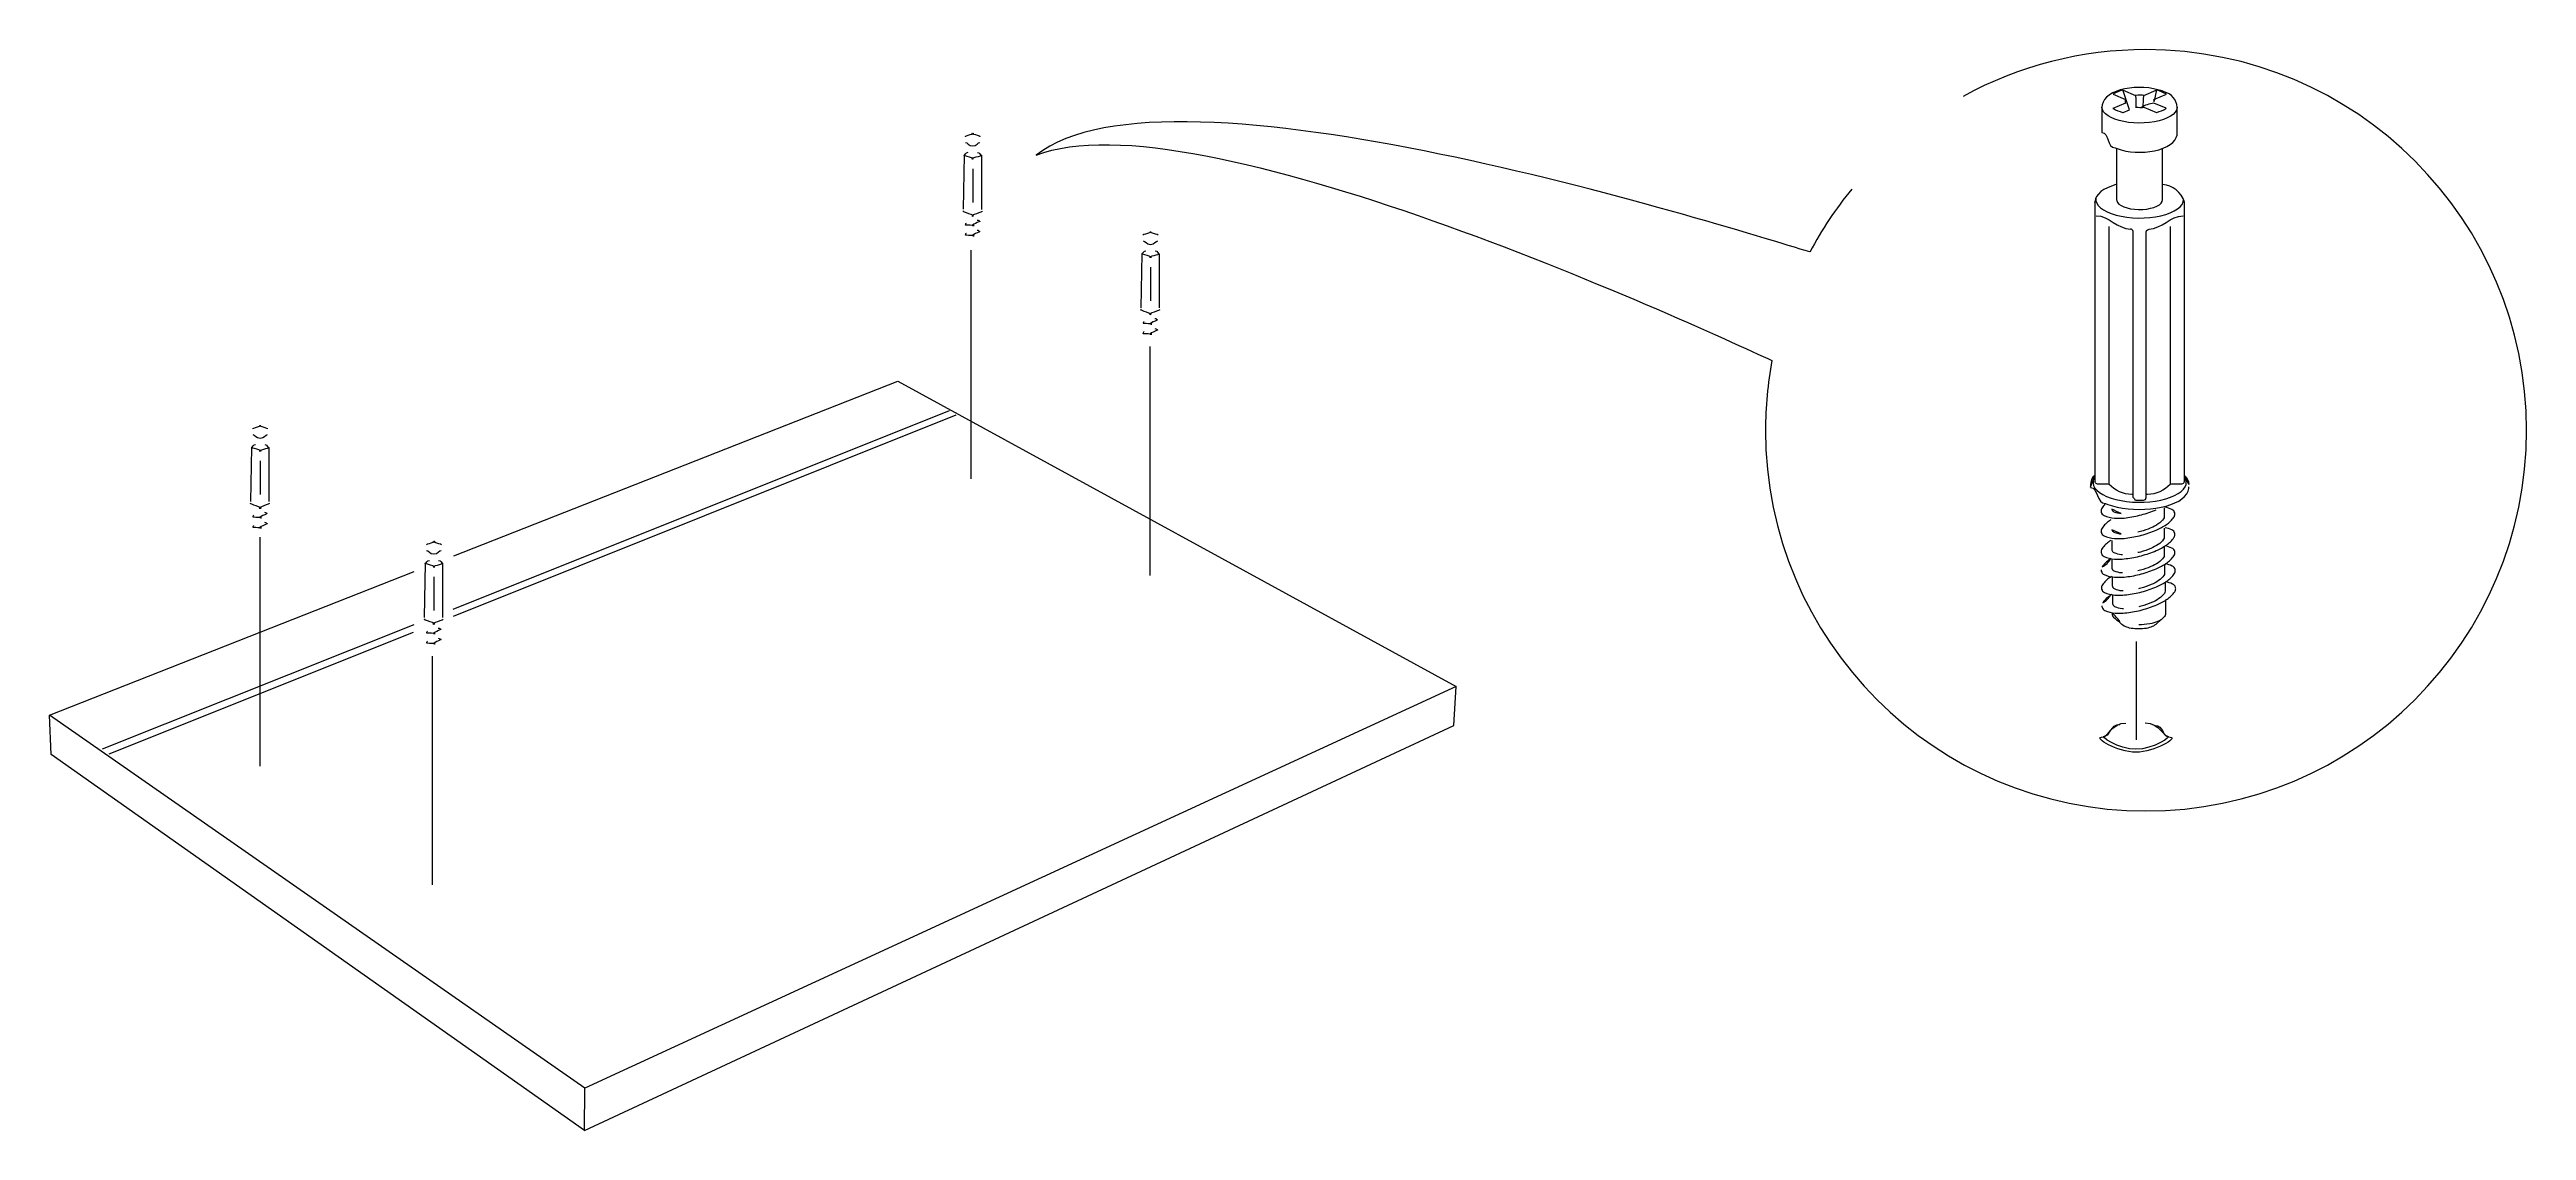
# Model space of a CAD drawing. Header units: metres. Extents: x -30.9 to 24.7, y -10.3 to 6.8.
# Drawn here: x -5.366 to -2.885, y -7.692 to -6.61 of the extents above; entities that cross this region are included whole.
import ezdxf

# ---------------------------------------------------------------- set-up
doc = ezdxf.new("R2010")
doc.units = ezdxf.units.M
doc.header["$MEASUREMENT"] = 0
doc.layers.add('PDF_Working_Num_Penna__255_Num_Penna__255', color=255, linetype='Continuous', lineweight=18)
doc.layers.add('PDF_Working_Num_Penna__7_Num_Penna__7', color=7, linetype='Continuous', lineweight=18)
doc.styles.add('GENERATED_STYLE_1', font='')
doc.styles.get('GENERATED_STYLE_1').set_extended_font_data('Arial')

msp = doc.modelspace()

# ---------------------------------------------------------------- linework, layer by layer
at = {"layer": 'PDF_Working_Num_Penna__255_Num_Penna__255', "color": 255, "linetype": 'Continuous', "lineweight": 18, "flags": 128}
for points in [[(-4.4431, -7.0396), (-4.4431, -6.8106)], [(-4.2638, -7.1363), (-4.2638, -6.9072)], [(-5.1554, -7.3272), (-5.1554, -7.0981)], [(-4.9827, -7.4463), (-4.9827, -7.2172)]]:
    msp.add_lwpolyline(points, dxfattribs=at)
at = {"layer": 'PDF_Working_Num_Penna__7_Num_Penna__7', "color": 7, "linetype": 'Continuous', "lineweight": 18, "flags": 128}
for points in [[(-3.6409, -6.9211, 0.045857), (-3.6474, -6.991, 2.414212), (-3.2662, -6.6098, 0.126734), (-3.4495, -6.6567)], [(-3.2972, -6.7081), (-3.2952, -6.7089), (-3.2909, -6.7102), (-3.2864, -6.7113), (-3.2817, -6.712), (-3.2769, -6.7124), (-3.2719, -6.7125), (-3.2671, -6.7123), (-3.2622, -6.7118), (-3.2576, -6.7111), (-3.2532, -6.71), (-3.2491, -6.7086), (-3.2453, -6.7069), (-3.2419, -6.7049), (-3.2393, -6.7027), (-3.2373, -6.7003), (-3.2358, -6.6979), (-3.235, -6.6953), (-3.2348, -6.6928), (-3.2348, -6.6674, 0.31466), (-3.2479, -6.652), (-3.2499, -6.6512), (-3.2542, -6.6499), (-3.2587, -6.6489), (-3.2634, -6.6482), (-3.2682, -6.6478), (-3.2731, -6.6477), (-3.278, -6.6478), (-3.2828, -6.6483), (-3.2874, -6.6491), (-3.2919, -6.6502), (-3.296, -6.6516), (-3.2998, -6.6532), (-3.3032, -6.6553), (-3.3058, -6.6575), (-3.3078, -6.6598), (-3.3092, -6.6623), (-3.3101, -6.6649), (-3.3103, -6.6673), (-3.3103, -6.6928)], [(-3.2279, -7.0424, 0.043551), (-3.2277, -7.0406), (-3.2277, -6.7625, 0.318792), (-3.2495, -6.7449)], [(-3.3173, -6.7629), (-3.3174, -6.7625), (-3.3174, -7.0406, 0.048803), (-3.3172, -7.0424)], [(-3.3035, -6.7868), (-3.3035, -6.8796), (-3.3035, -7.0441, 0.13866), (-3.3031, -7.0452, 0.14392), (-3.3059, -7.0448), (-3.3146, -7.0448, -0.35475), (-3.3171, -7.0428), (-3.3172, -7.0424), (-3.3172, -6.7758)], [(-3.279, -7.0584), (-3.279, -6.7918, 0.390673), (-3.2817, -6.7894)], [(-3.2765, -7.061), (-3.2736, -7.0611), (-3.2686, -7.061, 0.399151), (-3.2661, -7.0584), (-3.2661, -6.7918)], [(-3.2279, -6.7758), (-3.2279, -7.0424), (-3.228, -7.0428, -0.356501), (-3.2305, -7.0448), (-3.2391, -7.0448, 0.134159), (-3.242, -7.0452, 0.146162), (-3.2416, -7.0441), (-3.2416, -6.7868)], [(-3.279, -7.0555, 0.083652), (-3.2805, -7.0552, -0.204695), (-3.3031, -7.0452)], [(-3.242, -7.0452, -0.204494), (-3.2646, -7.0552, 0.084237), (-3.2661, -7.0556)], [(-3.3074, -7.0651, 0.037508), (-3.3102, -7.0685, 0.469536), (-3.3082, -7.0763, 0.089637), (-3.2978, -7.079, 0.014955), (-3.2936, -7.0791, 0.031877), (-3.2862, -7.0786, 0.036775), (-3.2708, -7.0756, 0.035069), (-3.256, -7.0706)], [(-3.3013, -7.0807, 0.003181), (-3.3026, -7.0815, 0.090889), (-3.3102, -7.0889, 0.472099), (-3.3081, -7.0967, 0.091698), (-3.2978, -7.0993, 0.018152), (-3.2936, -7.0995, 0.030085), (-3.2862, -7.099, 0.035088), (-3.2708, -7.0961, 0.034239), (-3.256, -7.091, 0.047415), (-3.2458, -7.0854, 0.090525), (-3.2382, -7.078, 0.154537), (-3.2372, -7.075, 0.061101), (-3.2374, -7.0736, 0.224759), (-3.2402, -7.0702, 0.061665), (-3.2471, -7.068)], [(-3.2479, -7.0685), (-3.2479, -7.0775, -0.14968), (-3.2486, -7.0796, -0.089808), (-3.254, -7.0848, -0.047452), (-3.2613, -7.0888, -0.035425), (-3.2718, -7.0924, -0.005756), (-3.2742, -7.093)], [(-3.3013, -7.1012, 0.005558), (-3.3026, -7.1021, 0.090318), (-3.3102, -7.1094, 0.4693), (-3.3081, -7.1173, 0.090495), (-3.2978, -7.1199, 0.017086), (-3.2936, -7.12, 0.031281), (-3.2862, -7.1195, 0.035372), (-3.2708, -7.1166, 0.034785), (-3.256, -7.1115, 0.047065), (-3.2458, -7.1059, 0.090793), (-3.2382, -7.0985, 0.15524), (-3.2372, -7.0955, 0.062184), (-3.2374, -7.0941, 0.223878), (-3.2402, -7.0907, 0.061052), (-3.2471, -7.0885)], [(-3.2479, -7.089), (-3.2479, -7.098, -0.147628), (-3.2486, -7.1001, -0.088204), (-3.254, -7.1053, -0.047452), (-3.2613, -7.1093, -0.035812), (-3.2718, -7.1129, -0.009193), (-3.2742, -7.1135)], [(-3.311, -7.1321, 0.220434), (-3.3081, -7.1355, 0.089253), (-3.2978, -7.1381, 0.016021), (-3.2936, -7.1382, 0.030085), (-3.2862, -7.1378, 0.034526), (-3.2708, -7.1348, 0.034785), (-3.256, -7.1297, 0.046716), (-3.2458, -7.1241, 0.091131), (-3.2382, -7.1167, 0.469243), (-3.2402, -7.1089, 0.060501), (-3.2471, -7.1068)], [(-3.3005, -7.1013), (-3.3005, -7.1101, 0.074836), (-3.3003, -7.111, 0.229433), (-3.2983, -7.1134, 0.091262), (-3.291, -7.1153, 0.010068), (-3.2896, -7.1153)], [(-3.3005, -7.1196), (-3.3005, -7.1284, 0.077033), (-3.3003, -7.1292, 0.231833), (-3.2983, -7.1316, 0.090091), (-3.291, -7.1335, 0.010038), (-3.2896, -7.1335)], [(-3.2479, -7.1073), (-3.2479, -7.1162, -0.147134), (-3.2486, -7.1183, -0.087303), (-3.254, -7.1236, -0.046026), (-3.2613, -7.1275, -0.034663), (-3.2718, -7.1312, 0.001347), (-3.2742, -7.1318)], [(-3.3009, -7.1374, 0.010338), (-3.3022, -7.1383, 0.090756), (-3.3098, -7.1457, 0.471086), (-3.3078, -7.1534, 0.090279), (-3.2974, -7.1561, 0.014961), (-3.2933, -7.1562, 0.030509), (-3.2858, -7.1557, 0.035649), (-3.2704, -7.1528, 0.035522), (-3.2556, -7.1477, 0.047256), (-3.2454, -7.1421, 0.091325), (-3.2378, -7.1347, 0.222222), (-3.237, -7.1303, 0.223229), (-3.2399, -7.1269, 0.063221), (-3.2467, -7.1247)], [(-3.3102, -7.168, 0.225182), (-3.3073, -7.1714, 0.089894), (-3.297, -7.174, 0.01601), (-3.2929, -7.1742, 0.030439), (-3.2854, -7.1737, 0.035207), (-3.27, -7.1708, 0.034993), (-3.2552, -7.1656, 0.048502), (-3.245, -7.1601, 0.089228), (-3.2374, -7.1527, 0.151759), (-3.2364, -7.1496, 0.067244), (-3.2366, -7.1483, 0.225917), (-3.2395, -7.1449, 0.061729), (-3.2463, -7.1427)], [(-3.3001, -7.1375), (-3.3001, -7.1464, 0.279613), (-3.2979, -7.1495, 0.091337), (-3.2906, -7.1515, 0.006786), (-3.2892, -7.1515)], [(-3.2475, -7.1253), (-3.2475, -7.1342, -0.14365), (-3.2482, -7.1363, -0.088314), (-3.2536, -7.1415, -0.046132), (-3.2609, -7.1455, -0.035704), (-3.2714, -7.1491, -0.010097), (-3.2738, -7.1497)], [(-3.2471, -7.1432), (-3.2471, -7.1522, -0.156355), (-3.2478, -7.1543, -0.090712), (-3.2532, -7.1595, -0.049109), (-3.2605, -7.1635, -0.035346), (-3.271, -7.1671, -0.007931), (-3.2734, -7.1677)], [(-3.2997, -7.1555), (-3.2997, -7.1643, 0.280382), (-3.2976, -7.1674, 0.091011), (-3.2902, -7.1694, 0.013115), (-3.2888, -7.1695)], [(-3.2467, -7.1612), (-3.2467, -7.1745, -0.198934), (-3.2482, -7.1782, -0.102568), (-3.2545, -7.1825, -0.056365), (-3.2625, -7.1848, -0.041804), (-3.2734, -7.1858)], [(-3.2517, -7.181), (-3.2554, -7.1845, -0.099793), (-3.2599, -7.1876, -0.056562), (-3.2657, -7.1893, -0.08585), (-3.2811, -7.1893, -0.056666), (-3.2869, -7.1876, -0.099793), (-3.2915, -7.1844), (-3.2951, -7.181)]]:
    msp.add_lwpolyline(points, format="xyb", dxfattribs=at)
for points in [[(-3.2348, -6.6674), (-3.2348, -6.6682), (-3.2355, -6.6704), (-3.2368, -6.6725), (-3.2389, -6.6746), (-3.2416, -6.6765), (-3.2449, -6.6782), (-3.2488, -6.6797), (-3.2531, -6.681), (-3.2578, -6.682), (-3.2628, -6.6827), (-3.2679, -6.6832), (-3.2732, -6.6833), (-3.2784, -6.6831), (-3.2836, -6.6826), (-3.2885, -6.6818), (-3.2931, -6.6807), (-3.2973, -6.6794), (-3.301, -6.6778), (-3.3042, -6.676), (-3.3068, -6.6741), (-3.3087, -6.672), (-3.3099, -6.6698), (-3.3103, -6.6676), (-3.3103, -6.6673)], [(-3.2892, -6.6503), (-3.2767, -6.6556), (-3.2765, -6.6593), (-3.2762, -6.6675)], [(-3.2689, -6.6675), (-3.2686, -6.6593), (-3.2684, -6.6556), (-3.2559, -6.6503)], [(-4.4502, -6.7156), (-4.4512, -6.7696)], [(-4.4329, -6.7156), (-4.4328, -6.7698)], [(-3.2956, -6.7087), (-3.2956, -6.7601), (-3.2955, -6.761), (-3.2948, -6.7627), (-3.2933, -6.7644), (-3.2912, -6.7659), (-3.2885, -6.7672), (-3.2852, -6.7683), (-3.2816, -6.7691), (-3.2777, -6.7697), (-3.2736, -6.7699), (-3.2694, -6.7698), (-3.2654, -6.7694), (-3.2616, -6.7687), (-3.2582, -6.7678), (-3.2552, -6.7666), (-3.2527, -6.7651), (-3.251, -6.7636), (-3.2499, -6.7619), (-3.2495, -6.7601), (-3.2495, -6.7087)], [(-4.4415, -6.729), (-4.4415, -6.7628)], [(-3.2956, -6.7449), (-3.2963, -6.745), (-3.3007, -6.7464), (-3.3047, -6.7481), (-3.3083, -6.7499), (-3.3114, -6.752), (-3.3139, -6.7544), (-3.3158, -6.7569), (-3.3169, -6.7593), (-3.3173, -6.762), (-3.3173, -6.763)], [(-4.4431, -7.0396), (-4.4431, -6.8106)], [(-4.2722, -6.8142), (-4.2731, -6.8682)], [(-4.2549, -6.8142), (-4.2547, -6.8684)], [(-4.2634, -6.8276), (-4.2634, -6.8614)], [(-4.2638, -7.1363), (-4.2638, -6.9072)], [(-4.9613, -7.1168), (-4.5164, -6.9418)], [(-4.5164, -6.9418), (-3.9571, -7.2474)], [(-4.4652, -6.9716), (-4.9625, -7.1703)], [(-4.9617, -7.177), (-4.4582, -6.9755)], [(-5.1641, -7.0082), (-5.165, -7.0622)], [(-5.1553, -7.0216), (-5.1553, -7.0554)], [(-5.1468, -7.0082), (-5.1466, -7.0624)], [(-3.3174, -7.0377), (-3.3182, -7.039), (-3.3191, -7.0414), (-3.3192, -7.0439), (-3.3187, -7.0464), (-3.3174, -7.0488), (-3.3154, -7.0511), (-3.3128, -7.0534), (-3.3095, -7.0554), (-3.3056, -7.0573), (-3.3012, -7.0589), (-3.2963, -7.0603), (-3.2911, -7.0614), (-3.2856, -7.0623), (-3.2798, -7.0628), (-3.274, -7.063), (-3.2681, -7.063), (-3.2624, -7.0626), (-3.2567, -7.0619), (-3.2513, -7.0609), (-3.2463, -7.0596), (-3.2416, -7.0581), (-3.2375, -7.0564), (-3.2339, -7.0544), (-3.2309, -7.0523), (-3.2286, -7.05), (-3.2269, -7.0476), (-3.226, -7.0452), (-3.2258, -7.0427), (-3.2264, -7.0402), (-3.2277, -7.0378)], [(-3.3066, -7.0643), (-3.3044, -7.0652), (-3.2998, -7.0667), (-3.2949, -7.0679), (-3.2896, -7.0689), (-3.2842, -7.0696), (-3.2786, -7.0701), (-3.273, -7.0703), (-3.2673, -7.0701), (-3.2617, -7.0697), (-3.2562, -7.069), (-3.251, -7.0681), (-3.246, -7.0669), (-3.2414, -7.0654), (-3.2372, -7.0637), (-3.2334, -7.0618), (-3.2302, -7.0596), (-3.2275, -7.0572), (-3.2254, -7.0546), (-3.224, -7.0519), (-3.2233, -7.0491), (-3.2233, -7.0475)], [(-5.1554, -7.3272), (-5.1554, -7.0981)], [(-5.3664, -7.2762), (-5.001, -7.1325)], [(-4.99, -7.1242), (-4.991, -7.1783)], [(-4.9813, -7.1376), (-4.9813, -7.1714)], [(-4.9727, -7.1242), (-4.9726, -7.1784)], [(-5.0015, -7.1858), (-5.3135, -7.3104)], [(-5.3068, -7.3151), (-5.0019, -7.1931)], [(-4.9827, -7.4463), (-4.9827, -7.2172)], [(-3.276, -7.2026), (-3.276, -7.3009)], [(-4.8303, -7.6921), (-3.9596, -7.2866), (-3.9571, -7.2474)], [(-3.9571, -7.2474), (-4.8302, -7.6498)], [(-4.8303, -7.6921), (-4.8302, -7.6498), (-5.3664, -7.2762)], [(-5.3649, -7.3157), (-5.3664, -7.2762)], [(-4.8303, -7.6921), (-5.3649, -7.3157)]]:
    msp.add_lwpolyline(points, dxfattribs=at)
for points in [[(-3.2828, -6.6701), (-3.2893, -6.6502), (-3.2898, -6.6504, 0.07238), (-3.2987, -6.6542), (-3.2991, -6.6545), (-3.2867, -6.6598, 0.088664), (-3.2872, -6.6609, 0.014777), (-3.2872, -6.6621, 0.088288), (-3.2867, -6.6633), (-3.2993, -6.6686), (-3.2987, -6.6688, 0.073965), (-3.2898, -6.6726), (-3.2892, -6.6728)], [(-3.2711, -6.6677, 0.018438), (-3.2684, -6.6675), (-3.2558, -6.6728), (-3.2553, -6.6726, 0.073881), (-3.2463, -6.6688), (-3.2459, -6.6685), (-3.2584, -6.6633, 0.091304)], [(-3.2579, -6.6609, 0.091688), (-3.2584, -6.6598), (-3.2458, -6.6544), (-3.2464, -6.6542, 0.072158), (-3.2553, -6.6504), (-3.2558, -6.6502)], [(-3.3174, -7.0361, 0.23512), (-3.3218, -7.0456), (-3.3218, -7.0479)], [(-3.2277, -7.0361, -0.213533), (-3.2233, -7.0453)], [(-3.3003, -7.0701, 0.230344), (-3.2983, -7.0725, 0.091856), (-3.291, -7.0743, 0.006786)], [(-3.3003, -7.0905, 0.226059), (-3.2983, -7.0929, 0.090739), (-3.291, -7.0947, 0.01666)], [(-3.3013, -7.1194, 0.003138), (-3.3026, -7.1203, 0.090175), (-3.3102, -7.1277, 0.158318)], [(-3.3018, -7.1562, 0.089863), (-3.3094, -7.1636, 0.151759)], [(-3.3, -7.1737, 0.036599), (-3.3001, -7.1745, 0.195788), (-3.2986, -7.1782, 0.102436), (-3.2923, -7.1825, 0.026032)]]:
    msp.add_lwpolyline(points, format="xyb", close=True, dxfattribs=at)
at = {"layer": 'PDF_Working_Num_Penna__7_Num_Penna__7', "color": 7, "linetype": 'Continuous', "lineweight": 18}
for centre, radius, start, end in [((-3.2725, -6.687), 0.0317, 82.523, 87.4944), ((-4.4483, -6.7718), 0.0027, 167.9001, 179.4195), ((-3.2657, -6.9917), 0.3819, 140.6291, 152.0084), ((-4.2707, -6.8704), 0.00232, 166.3382, 179.7252), ((-5.1622, -7.0644), 0.0027, 167.9001, 179.4195), ((-4.9881, -7.1804), 0.0027, 167.9001, 179.4195)]:
    msp.add_arc(centre, radius, start, end, dxfattribs=at)
msp.add_ellipse((-3.2725, -6.7598), major_axis=(-0.044, 0), ratio=0.422725, start_param=6.217028, end_param=9.424423, dxfattribs=at)
for points in [[(-3.603, -6.8124), (-3.6914, -6.786), (-4.2451, -6.6097), (-4.378, -6.7155)], [(-4.378, -6.7155), (-4.2211, -6.6533), (-3.7212, -6.8841), (-3.6409, -6.9211)], [(-3.2711, -6.6553), (-3.2702, -6.6553), (-3.2776, -6.6556), (-3.2767, -6.6556)], [(-3.2767, -6.6675), (-3.2758, -6.6675), (-3.2723, -6.6676), (-3.2713, -6.6676)], [(-3.2579, -6.6621), (-3.2575, -6.6621), (-3.2583, -6.6609), (-3.2579, -6.6609)], [(-4.4415, -6.6935), (-4.4374, -6.6935), (-4.451, -6.697), (-4.449, -6.697)], [(-4.434, -6.697), (-4.432, -6.697), (-4.4457, -6.6935), (-4.4415, -6.6935)], [(-3.3103, -6.6928), (-3.3029, -6.6928), (-3.3056, -6.7081), (-3.2972, -6.7081)], [(-4.4416, -6.7191), (-4.4368, -6.7191), (-4.4522, -6.7156), (-4.4502, -6.7156)], [(-4.4502, -6.7156), (-4.449, -6.7156), (-4.4486, -6.7126), (-4.4461, -6.7126)], [(-4.4489, -6.7027), (-4.4469, -6.7027), (-4.4456, -6.7062), (-4.4416, -6.7062)], [(-4.433, -6.7161), (-4.4312, -6.7161), (-4.446, -6.7191), (-4.4416, -6.7191)], [(-4.4416, -6.7062), (-4.4375, -6.7062), (-4.4362, -6.7027), (-4.4343, -6.7027)], [(-4.4369, -6.7127), (-4.4343, -6.7127), (-4.4342, -6.7156), (-4.4329, -6.7156)], [(-4.4329, -6.7156), (-4.4328, -6.7156), (-4.433, -6.7161), (-4.433, -6.7161)], [(-4.4416, -6.7764), (-4.4365, -6.7764), (-4.4536, -6.7718), (-4.451, -6.7718)], [(-4.4323, -6.7717), (-4.4297, -6.7717), (-4.4468, -6.7764), (-4.4416, -6.7764)], [(-4.441, -6.786), (-4.4369, -6.786), (-4.4503, -6.7854), (-4.4489, -6.7854)], [(-4.441, -6.7962), (-4.4369, -6.7962), (-4.4503, -6.7956), (-4.4489, -6.7956)], [(-4.4489, -6.7854), (-4.4483, -6.7854), (-4.4488, -6.7835), (-4.4478, -6.7835)], [(-4.4489, -6.7956), (-4.4483, -6.7956), (-4.4488, -6.7936), (-4.4478, -6.7936)], [(-4.4344, -6.7816), (-4.433, -6.7816), (-4.4451, -6.786), (-4.441, -6.786)], [(-4.4344, -6.7918), (-4.433, -6.7918), (-4.4451, -6.7962), (-4.441, -6.7962)], [(-4.4371, -6.7804), (-4.4356, -6.7804), (-4.4352, -6.7816), (-4.4344, -6.7816)], [(-4.4371, -6.7905), (-4.4356, -6.7905), (-4.4352, -6.7918), (-4.4344, -6.7918)], [(-4.2634, -6.7921), (-4.2593, -6.7921), (-4.2729, -6.7956), (-4.271, -6.7956)], [(-4.2559, -6.7956), (-4.254, -6.7956), (-4.2676, -6.7921), (-4.2634, -6.7921)], [(-3.3161, -6.7761), (-3.303, -6.7761), (-3.2949, -6.7894), (-3.2817, -6.7894)], [(-3.2633, -6.7894), (-3.2619, -6.7894), (-3.2676, -6.7919), (-3.2661, -6.7919)], [(-3.2633, -6.7894), (-3.2502, -6.7894), (-3.242, -6.7762), (-3.2288, -6.7762)], [(-4.2635, -6.8177), (-4.2587, -6.8177), (-4.2741, -6.8142), (-4.2722, -6.8142)], [(-4.2722, -6.8142), (-4.2709, -6.8142), (-4.2706, -6.8112), (-4.268, -6.8112)], [(-4.2708, -6.8013), (-4.2689, -6.8013), (-4.2675, -6.8048), (-4.2635, -6.8048)], [(-4.2549, -6.8147), (-4.2531, -6.8147), (-4.2679, -6.8177), (-4.2635, -6.8177)], [(-4.2635, -6.8048), (-4.2595, -6.8048), (-4.2581, -6.8013), (-4.2562, -6.8013)], [(-4.2588, -6.8113), (-4.2562, -6.8113), (-4.2561, -6.8142), (-4.2549, -6.8142)], [(-4.2549, -6.8142), (-4.2547, -6.8142), (-4.2549, -6.8147), (-4.2549, -6.8147)], [(-4.2636, -6.875), (-4.2584, -6.875), (-4.2756, -6.8704), (-4.273, -6.8704)], [(-4.2542, -6.8702), (-4.2516, -6.8702), (-4.2688, -6.875), (-4.2636, -6.875)], [(-4.2629, -6.8846), (-4.2588, -6.8846), (-4.2722, -6.884), (-4.2708, -6.884)], [(-4.2629, -6.8948), (-4.2588, -6.8948), (-4.2722, -6.8942), (-4.2708, -6.8942)], [(-4.2708, -6.884), (-4.2702, -6.884), (-4.2708, -6.8821), (-4.2697, -6.8821)], [(-4.2708, -6.8942), (-4.2702, -6.8942), (-4.2708, -6.8922), (-4.2697, -6.8922)], [(-4.2564, -6.8802), (-4.2549, -6.8802), (-4.2671, -6.8846), (-4.2629, -6.8846)], [(-4.2564, -6.8904), (-4.2549, -6.8904), (-4.2671, -6.8948), (-4.2629, -6.8948)], [(-4.259, -6.879), (-4.2576, -6.879), (-4.2571, -6.8802), (-4.2564, -6.8802)], [(-4.259, -6.8891), (-4.2576, -6.8891), (-4.2571, -6.8904), (-4.2564, -6.8904)], [(-5.1554, -6.9861), (-5.1512, -6.9861), (-5.1648, -6.9896), (-5.1629, -6.9896)], [(-5.1627, -6.9953), (-5.1608, -6.9953), (-5.1595, -6.9988), (-5.1554, -6.9988)], [(-5.1478, -6.9896), (-5.1459, -6.9896), (-5.1595, -6.9861), (-5.1554, -6.9861)], [(-5.1554, -6.9988), (-5.1514, -6.9988), (-5.15, -6.9953), (-5.1481, -6.9953)], [(-5.1554, -7.0117), (-5.1506, -7.0117), (-5.166, -7.0082), (-5.1641, -7.0082)], [(-5.1641, -7.0082), (-5.1628, -7.0082), (-5.1625, -7.0052), (-5.1599, -7.0052)], [(-5.1468, -7.0087), (-5.145, -7.0087), (-5.1598, -7.0117), (-5.1554, -7.0117)], [(-5.1507, -7.0053), (-5.1481, -7.0053), (-5.148, -7.0082), (-5.1468, -7.0082)], [(-5.1468, -7.0082), (-5.1466, -7.0082), (-5.1468, -7.0087), (-5.1468, -7.0087)], [(-5.1555, -7.069), (-5.1503, -7.069), (-5.1675, -7.0644), (-5.1649, -7.0644)], [(-5.1461, -7.0642), (-5.1435, -7.0642), (-5.1607, -7.069), (-5.1555, -7.069)], [(-3.3218, -7.0483), (-3.3138, -7.0483), (-3.3161, -7.0643), (-3.3066, -7.0643)], [(-3.279, -7.0584), (-3.2776, -7.0584), (-3.2779, -7.061), (-3.2765, -7.061)], [(-5.1548, -7.0786), (-5.1507, -7.0786), (-5.1641, -7.078), (-5.1627, -7.078)], [(-5.1548, -7.0888), (-5.1507, -7.0888), (-5.1641, -7.0882), (-5.1627, -7.0882)], [(-5.1627, -7.078), (-5.1621, -7.078), (-5.1627, -7.0761), (-5.1616, -7.0761)], [(-5.1627, -7.0882), (-5.1621, -7.0882), (-5.1627, -7.0862), (-5.1616, -7.0862)], [(-5.1483, -7.0742), (-5.1469, -7.0742), (-5.159, -7.0786), (-5.1548, -7.0786)], [(-5.1483, -7.0844), (-5.1469, -7.0844), (-5.159, -7.0888), (-5.1548, -7.0888)], [(-5.1509, -7.073), (-5.1495, -7.073), (-5.149, -7.0742), (-5.1483, -7.0742)], [(-5.1509, -7.0831), (-5.1495, -7.0831), (-5.149, -7.0844), (-5.1483, -7.0844)], [(-4.9813, -7.1021), (-4.9772, -7.1021), (-4.9908, -7.1057), (-4.9888, -7.1057)], [(-4.99, -7.1242), (-4.9888, -7.1242), (-4.9884, -7.1212), (-4.9859, -7.1212)], [(-4.9887, -7.1113), (-4.9867, -7.1113), (-4.9854, -7.1148), (-4.9814, -7.1148)], [(-4.9738, -7.1057), (-4.9718, -7.1057), (-4.9855, -7.1021), (-4.9813, -7.1021)], [(-4.9814, -7.1148), (-4.9773, -7.1148), (-4.976, -7.1113), (-4.9741, -7.1113)], [(-4.9767, -7.1213), (-4.9741, -7.1213), (-4.974, -7.1242), (-4.9727, -7.1242)], [(-4.9814, -7.1278), (-4.9766, -7.1278), (-4.992, -7.1242), (-4.99, -7.1242)], [(-4.9728, -7.1247), (-4.971, -7.1247), (-4.9858, -7.1278), (-4.9814, -7.1278)], [(-4.9727, -7.1242), (-4.9726, -7.1242), (-4.9728, -7.1247), (-4.9728, -7.1247)], [(-3.3112, -7.1307), (-3.3107, -7.1307), (-3.3115, -7.1321), (-3.311, -7.1321)], [(-3.3104, -7.1667), (-3.3099, -7.1667), (-3.3107, -7.168), (-3.3102, -7.168)], [(-3.3005, -7.1554), (-3.3, -7.1554), (-3.3023, -7.1562), (-3.3018, -7.1562)], [(-4.9814, -7.185), (-4.9763, -7.185), (-4.9934, -7.1804), (-4.9908, -7.1804)], [(-4.9808, -7.1946), (-4.9767, -7.1946), (-4.9901, -7.194), (-4.9886, -7.194)], [(-4.9886, -7.194), (-4.988, -7.194), (-4.9886, -7.1921), (-4.9876, -7.1921)], [(-4.9721, -7.1803), (-4.9695, -7.1803), (-4.9866, -7.185), (-4.9814, -7.185)], [(-4.9742, -7.1902), (-4.9728, -7.1902), (-4.9849, -7.1946), (-4.9808, -7.1946)], [(-4.9769, -7.189), (-4.9754, -7.189), (-4.975, -7.1902), (-4.9742, -7.1902)], [(-3.2915, -7.1844), (-3.2914, -7.1844), (-3.2914, -7.1845), (-3.2914, -7.1845)], [(-3.2554, -7.1845), (-3.2554, -7.1845), (-3.2554, -7.1844), (-3.2553, -7.1844)], [(-4.9808, -7.2048), (-4.9767, -7.2048), (-4.9901, -7.2042), (-4.9886, -7.2042)], [(-4.9886, -7.2042), (-4.988, -7.2042), (-4.9886, -7.2023), (-4.9876, -7.2023)], [(-4.9742, -7.2004), (-4.9728, -7.2004), (-4.9849, -7.2048), (-4.9808, -7.2048)], [(-4.9769, -7.1992), (-4.9754, -7.1992), (-4.975, -7.2004), (-4.9742, -7.2004)], [(-3.3106, -7.2984), (-3.3039, -7.2984), (-3.3005, -7.2841), (-3.2864, -7.2841)], [(-3.3072, -7.2969), (-3.3023, -7.2969), (-3.3016, -7.2855), (-3.2924, -7.2855)], [(-3.2669, -7.284), (-3.2524, -7.284), (-3.2487, -7.2984), (-3.2419, -7.2984)], [(-3.2566, -7.2866), (-3.2493, -7.2866), (-3.2495, -7.2969), (-3.2453, -7.2969)], [(-3.2762, -7.3134), (-3.2952, -7.3134), (-3.3189, -7.2984), (-3.3106, -7.2984)], [(-3.2763, -7.3104), (-3.2933, -7.3104), (-3.3146, -7.2969), (-3.3072, -7.2969)], [(-3.2453, -7.2969), (-3.2379, -7.2969), (-3.2592, -7.3104), (-3.2763, -7.3104)], [(-3.2419, -7.2984), (-3.2336, -7.2984), (-3.2573, -7.3134), (-3.2762, -7.3134)]]:
    msp.add_open_spline(points, degree=3, dxfattribs=at)

# ---------------------------------------------------------------- texts
at = {"layer": 'PDF_Working_Num_Penna__7_Num_Penna__7', "color": 7, "linetype": 'Continuous', "lineweight": 18, "insert": (-3.5997, -6.7533), "char_height": 0.0000077, "attachment_point": 7, "style": 'GENERATED_STYLE_1'}
msp.add_mtext('\\A1;{\\pql;\\fArial|b0|i0|c0|p34;4x}', dxfattribs=at)
at = {"layer": 'PDF_Working_Num_Penna__7_Num_Penna__7', "color": 7, "linetype": 'Continuous', "lineweight": 18, "char_height": 0.00000321, "attachment_point": 7, "rotation": 90, "style": 'GENERATED_STYLE_1'}
for s, insert in [('\\A1;{\\pql;\\fArial|b0|i0|c0|p34;118331}', (-3.1463, -7.2099)), ('\\A1;{\\pql;\\fArial|b0|i0|c0|p34;112996}', (-3.0778, -7.2099))]:
    msp.add_mtext(s, dxfattribs=dict(at, insert=insert))

doc.saveas('drawing.dxf')
